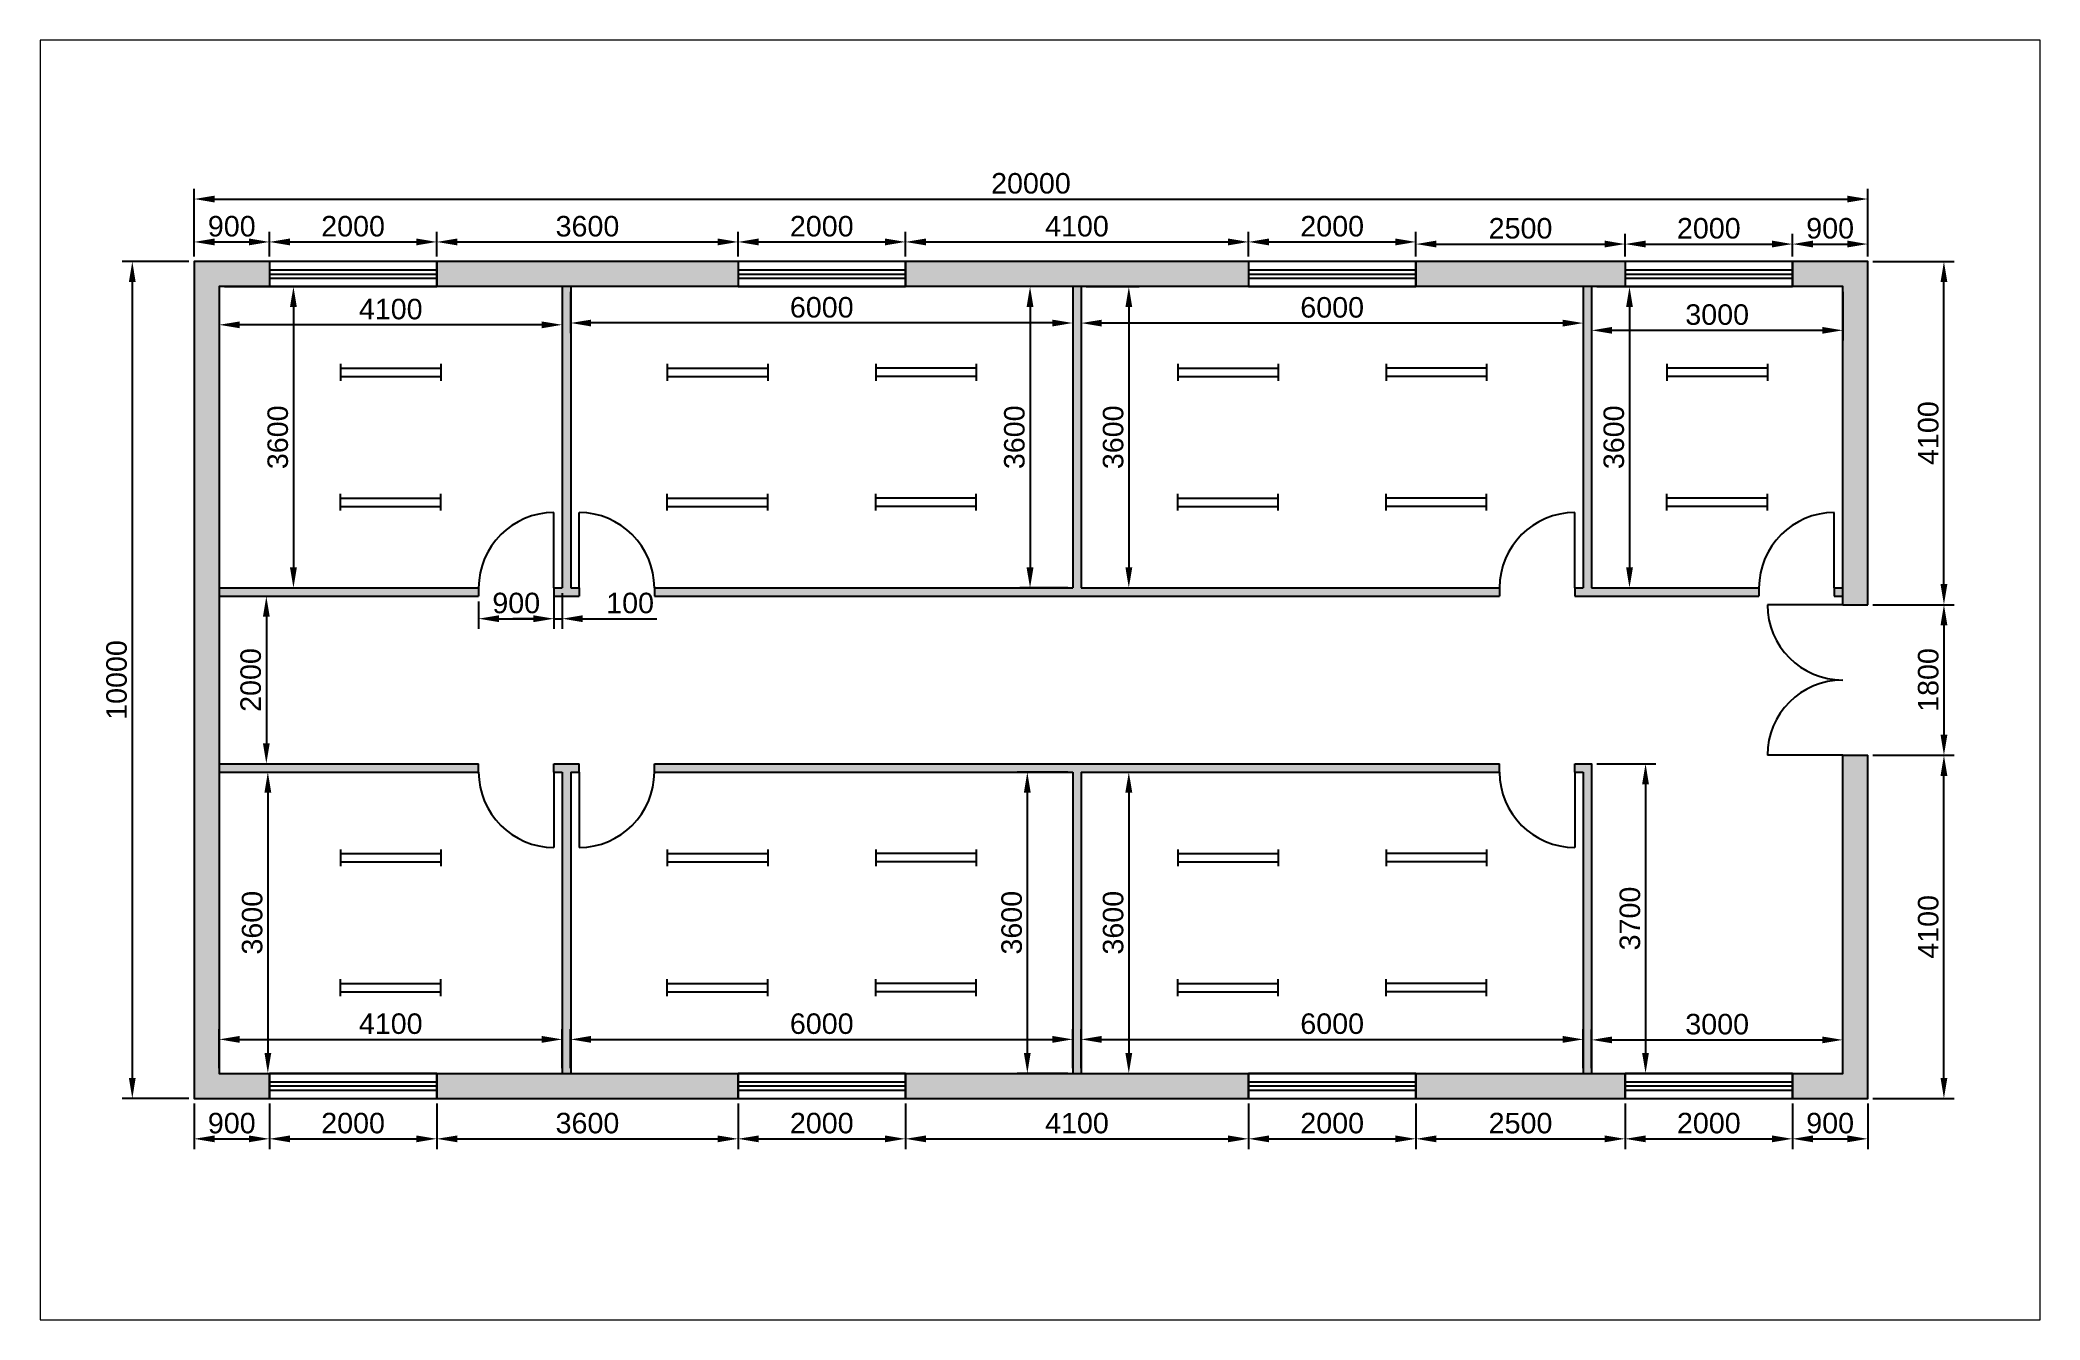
# Paper-space layout 'Layout2' of a CAD drawing. Header units: millimetres. Extents: x 8 to 252, y 20 to 176.
# The model-space entities are those that its viewports show. They can reach past a viewport. Long polylines and large blocks are cut down to what shows.
import ezdxf

# ---------------------------------------------------------------- set-up
doc = ezdxf.new("R2010")
doc.units = ezdxf.units.MM
for name, color, linetype in [('Doors', 150, 'Continuous'), ('ExternalWalls', 7, 'Continuous'), ('Hatch', 252, 'Continuous'), ('InternalWalls', 7, 'Continuous'), ('Lighting', 30, 'Continuous'), ('Titleblock', 7, 'Continuous'), ('Windows', 92, 'Continuous')]:
    doc.layers.add(name, color=color, linetype=linetype)
doc.styles.get("Standard").update_dxf_attribs({"font": 'arial.ttf'})
doc.dimstyles.new('ISO-25', dxfattribs={"dimtxt": 2.5, "dimasz": 2.5, "dimexe": 1.25, "dimexo": 0.625, "dimtad": 1, "dimtxsty": 'Standard', "dimcen": 2.5, "dimadec": 0, "dimazin": 0, "dimtfac": 1, "dimtmove": 0, "dimatfit": 3, "dimfxl": 1, "dimarcsym": 0})

psp = doc.layouts.new('Layout2')

msp = doc.modelspace()

# ---------------------------------------------------------------- blocks, each defined once
blk = doc.blocks.new('*D8')
at = {"layer": 'Defpoints', "color": 0, "transparency": 16777216}
for p in [(230.51, 156.12), (26.49, 148.5), (230.51, 148.5)]:
    blk.add_point(p, dxfattribs=at)
at = {"layer": 'Titleblock', "color": 0, "lineweight": -2, "transparency": 16777216}
for p, q in [((26.49, 149.13), (26.49, 157.37)), ((28.99, 156.12), (228.01, 156.12)), ((230.51, 149.13), (230.51, 157.37))]:
    blk.add_line(p, q, dxfattribs=at)
at = {"layer": 'Titleblock', "color": 0, "transparency": 16777216}
for points in [[(28.99, 156.53), (28.99, 155.7), (26.49, 156.12)], [(228.01, 156.53), (228.01, 155.7), (230.51, 156.12)]]:
    blk.add_solid(points, dxfattribs=at)
at = {"layer": 'Titleblock', "color": 0, "transparency": 16777216, "insert": (128.5, 158.02), "char_height": 2.5, "attachment_point": 5}
blk.add_mtext('20000', dxfattribs=at)
blk = doc.blocks.new('*D9')
at = {"layer": 'Defpoints', "color": 0, "transparency": 16777216}
for p in [(35.67, 150.89), (26.49, 148.5), (35.67, 148.5)]:
    blk.add_point(p, dxfattribs=at)
at = {"layer": 'Titleblock', "color": 0, "lineweight": -2, "transparency": 16777216}
for p, q in [((26.49, 149.13), (26.49, 152.14)), ((35.67, 149.13), (35.67, 152.14)), ((28.99, 150.89), (33.17, 150.89))]:
    blk.add_line(p, q, dxfattribs=at)
at = {"layer": 'Titleblock', "color": 0, "transparency": 16777216}
for points in [[(28.99, 151.31), (28.99, 150.47), (26.49, 150.89)], [(33.17, 151.31), (33.17, 150.47), (35.67, 150.89)]]:
    blk.add_solid(points, dxfattribs=at)
at = {"layer": 'Titleblock', "color": 0, "transparency": 16777216, "insert": (31.08, 152.79), "char_height": 2.5, "attachment_point": 5}
blk.add_mtext('900', dxfattribs=at)
blk = doc.blocks.new('*D10')
at = {"layer": 'Defpoints', "color": 0, "transparency": 16777216}
for p in [(56.07, 150.89), (35.67, 148.5), (56.07, 148.5)]:
    blk.add_point(p, dxfattribs=at)
at = {"layer": 'Titleblock', "color": 0, "lineweight": -2, "transparency": 16777216}
for p, q in [((35.67, 149.13), (35.67, 152.14)), ((56.07, 149.13), (56.07, 152.14)), ((38.17, 150.89), (53.57, 150.89))]:
    blk.add_line(p, q, dxfattribs=at)
at = {"layer": 'Titleblock', "color": 0, "transparency": 16777216}
for points in [[(38.17, 151.31), (38.17, 150.47), (35.67, 150.89)], [(53.57, 151.31), (53.57, 150.47), (56.07, 150.89)]]:
    blk.add_solid(points, dxfattribs=at)
at = {"layer": 'Titleblock', "color": 0, "transparency": 16777216, "insert": (45.87, 152.79), "char_height": 2.5, "attachment_point": 5}
blk.add_mtext('2000', dxfattribs=at)
blk = doc.blocks.new('*D11')
at = {"layer": 'Defpoints', "color": 0, "transparency": 16777216}
for p in [(92.8, 150.89), (56.07, 148.5), (92.8, 148.5)]:
    blk.add_point(p, dxfattribs=at)
at = {"layer": 'Titleblock', "color": 0, "lineweight": -2, "transparency": 16777216}
for p, q in [((56.07, 149.13), (56.07, 152.14)), ((92.8, 149.13), (92.8, 152.14)), ((58.57, 150.89), (90.3, 150.89))]:
    blk.add_line(p, q, dxfattribs=at)
at = {"layer": 'Titleblock', "color": 0, "transparency": 16777216}
for points in [[(58.57, 151.31), (58.57, 150.47), (56.07, 150.89)], [(90.3, 151.31), (90.3, 150.47), (92.8, 150.89)]]:
    blk.add_solid(points, dxfattribs=at)
at = {"layer": 'Titleblock', "color": 0, "transparency": 16777216, "insert": (74.44, 152.79), "char_height": 2.5, "attachment_point": 5}
blk.add_mtext('3600', dxfattribs=at)
blk = doc.blocks.new('*D12')
at = {"layer": 'Defpoints', "color": 0, "transparency": 16777216}
for p in [(113.2, 150.89), (92.8, 148.5), (113.2, 148.5)]:
    blk.add_point(p, dxfattribs=at)
at = {"layer": 'Titleblock', "color": 0, "lineweight": -2, "transparency": 16777216}
for p, q in [((92.8, 149.13), (92.8, 152.14)), ((113.2, 149.13), (113.2, 152.14)), ((95.3, 150.89), (110.7, 150.89))]:
    blk.add_line(p, q, dxfattribs=at)
at = {"layer": 'Titleblock', "color": 0, "transparency": 16777216}
for points in [[(95.3, 151.31), (95.3, 150.47), (92.8, 150.89)], [(110.7, 151.31), (110.7, 150.47), (113.2, 150.89)]]:
    blk.add_solid(points, dxfattribs=at)
at = {"layer": 'Titleblock', "color": 0, "transparency": 16777216, "insert": (103, 152.79), "char_height": 2.5, "attachment_point": 5}
blk.add_mtext('2000', dxfattribs=at)
blk = doc.blocks.new('*D13')
at = {"layer": 'Defpoints', "color": 0, "transparency": 16777216}
for p in [(155.02, 150.89), (113.2, 148.5), (155.02, 148.5)]:
    blk.add_point(p, dxfattribs=at)
at = {"layer": 'Titleblock', "color": 0, "lineweight": -2, "transparency": 16777216}
for p, q in [((113.2, 149.13), (113.2, 152.14)), ((155.02, 149.13), (155.02, 152.14)), ((115.7, 150.89), (152.52, 150.89))]:
    blk.add_line(p, q, dxfattribs=at)
at = {"layer": 'Titleblock', "color": 0, "transparency": 16777216}
for points in [[(115.7, 151.31), (115.7, 150.47), (113.2, 150.89)], [(152.52, 151.31), (152.52, 150.47), (155.02, 150.89)]]:
    blk.add_solid(points, dxfattribs=at)
at = {"layer": 'Titleblock', "color": 0, "transparency": 16777216, "insert": (134.11, 152.79), "char_height": 2.5, "attachment_point": 5}
blk.add_mtext('4100', dxfattribs=at)
blk = doc.blocks.new('*D14')
at = {"layer": 'Defpoints', "color": 0, "transparency": 16777216}
for p in [(175.42, 150.89), (155.02, 148.5), (175.42, 148.5)]:
    blk.add_point(p, dxfattribs=at)
at = {"layer": 'Titleblock', "color": 0, "lineweight": -2, "transparency": 16777216}
for p, q in [((155.02, 149.13), (155.02, 152.14)), ((175.42, 149.13), (175.42, 152.14)), ((157.52, 150.89), (172.92, 150.89))]:
    blk.add_line(p, q, dxfattribs=at)
at = {"layer": 'Titleblock', "color": 0, "transparency": 16777216}
for points in [[(157.52, 151.31), (157.52, 150.47), (155.02, 150.89)], [(172.92, 151.31), (172.92, 150.47), (175.42, 150.89)]]:
    blk.add_solid(points, dxfattribs=at)
at = {"layer": 'Titleblock', "color": 0, "transparency": 16777216, "insert": (165.22, 152.79), "char_height": 2.5, "attachment_point": 5}
blk.add_mtext('2000', dxfattribs=at)
blk = doc.blocks.new('*D15')
at = {"layer": 'Defpoints', "color": 0, "transparency": 16777216}
for p in [(200.93, 150.63), (175.42, 148.5), (200.93, 148.5)]:
    blk.add_point(p, dxfattribs=at)
at = {"layer": 'Titleblock', "color": 0, "lineweight": -2, "transparency": 16777216}
for p, q in [((175.42, 149.13), (175.42, 151.88)), ((200.93, 149.13), (200.93, 151.88)), ((177.92, 150.63), (198.43, 150.63))]:
    blk.add_line(p, q, dxfattribs=at)
at = {"layer": 'Titleblock', "color": 0, "transparency": 16777216}
for points in [[(177.92, 151.05), (177.92, 150.22), (175.42, 150.63)], [(198.43, 151.05), (198.43, 150.22), (200.93, 150.63)]]:
    blk.add_solid(points, dxfattribs=at)
at = {"layer": 'Titleblock', "color": 0, "transparency": 16777216, "insert": (188.18, 152.54), "char_height": 2.5, "attachment_point": 5}
blk.add_mtext('2500', dxfattribs=at)
blk = doc.blocks.new('*D16')
at = {"layer": 'Defpoints', "color": 0, "transparency": 16777216}
for p in [(221.33, 150.63), (200.93, 148.5), (221.33, 148.5)]:
    blk.add_point(p, dxfattribs=at)
at = {"layer": 'Titleblock', "color": 0, "lineweight": -2, "transparency": 16777216}
for p, q in [((200.93, 149.13), (200.93, 151.88)), ((221.33, 149.13), (221.33, 151.88)), ((203.43, 150.63), (218.83, 150.63))]:
    blk.add_line(p, q, dxfattribs=at)
at = {"layer": 'Titleblock', "color": 0, "transparency": 16777216}
for points in [[(203.43, 151.05), (203.43, 150.22), (200.93, 150.63)], [(218.83, 151.05), (218.83, 150.22), (221.33, 150.63)]]:
    blk.add_solid(points, dxfattribs=at)
at = {"layer": 'Titleblock', "color": 0, "transparency": 16777216, "insert": (211.13, 152.54), "char_height": 2.5, "attachment_point": 5}
blk.add_mtext('2000', dxfattribs=at)
blk = doc.blocks.new('*D17')
at = {"layer": 'Defpoints', "color": 0, "transparency": 16777216}
for p in [(230.51, 150.63), (221.33, 148.5), (230.51, 148.5)]:
    blk.add_point(p, dxfattribs=at)
at = {"layer": 'Titleblock', "color": 0, "lineweight": -2, "transparency": 16777216}
for p, q in [((221.33, 149.13), (221.33, 151.88)), ((230.51, 149.13), (230.51, 151.88)), ((223.83, 150.63), (228.01, 150.63))]:
    blk.add_line(p, q, dxfattribs=at)
at = {"layer": 'Titleblock', "color": 0, "transparency": 16777216}
for points in [[(223.83, 151.05), (223.83, 150.22), (221.33, 150.63)], [(228.01, 151.05), (228.01, 150.22), (230.51, 150.63)]]:
    blk.add_solid(points, dxfattribs=at)
at = {"layer": 'Titleblock', "color": 0, "transparency": 16777216, "insert": (225.92, 152.54), "char_height": 2.5, "attachment_point": 5}
blk.add_mtext('900', dxfattribs=at)
blk = doc.blocks.new('*D18')
at = {"layer": 'Defpoints', "color": 0, "transparency": 16777216}
for p in [(196.85, 145.44), (227.45, 145.44), (227.45, 140.12)]:
    blk.add_point(p, dxfattribs=at)
at = {"layer": 'Titleblock', "color": 0, "lineweight": -2, "transparency": 16777216}
for p, q in [((196.85, 144.82), (196.85, 138.87)), ((227.45, 144.82), (227.45, 138.87)), ((199.35, 140.12), (224.95, 140.12))]:
    blk.add_line(p, q, dxfattribs=at)
at = {"layer": 'Titleblock', "color": 0, "transparency": 16777216}
for points in [[(199.35, 140.53), (199.35, 139.7), (196.85, 140.12)], [(224.95, 140.53), (224.95, 139.7), (227.45, 140.12)]]:
    blk.add_solid(points, dxfattribs=at)
at = {"layer": 'Titleblock', "color": 0, "transparency": 16777216, "insert": (212.15, 142.02), "char_height": 2.5, "attachment_point": 5}
blk.add_mtext('3000', dxfattribs=at)
blk = doc.blocks.new('*D19')
at = {"layer": 'Defpoints', "color": 0, "transparency": 16777216}
for p in [(134.62, 145.44), (195.83, 145.44), (134.62, 141)]:
    blk.add_point(p, dxfattribs=at)
at = {"layer": 'Titleblock', "color": 0, "lineweight": -2, "transparency": 16777216}
for p, q in [((134.62, 144.82), (134.62, 139.75)), ((195.83, 144.82), (195.83, 139.75)), ((193.33, 141), (137.12, 141))]:
    blk.add_line(p, q, dxfattribs=at)
at = {"layer": 'Titleblock', "color": 0, "transparency": 16777216}
for points in [[(137.12, 141.41), (137.12, 140.58), (134.62, 141)], [(193.33, 141.41), (193.33, 140.58), (195.83, 141)]]:
    blk.add_solid(points, dxfattribs=at)
at = {"layer": 'Titleblock', "color": 0, "transparency": 16777216, "insert": (165.22, 142.9), "char_height": 2.5, "attachment_point": 5}
blk.add_mtext('6000', dxfattribs=at)
blk = doc.blocks.new('*D20')
at = {"layer": 'Defpoints', "color": 0, "transparency": 16777216}
for p in [(72.39, 145.44), (133.6, 145.44), (72.39, 141.01)]:
    blk.add_point(p, dxfattribs=at)
at = {"layer": 'Titleblock', "color": 0, "lineweight": -2, "transparency": 16777216}
for p, q in [((72.39, 144.82), (72.39, 139.76)), ((133.6, 144.82), (133.6, 139.76)), ((131.1, 141.01), (74.89, 141.01))]:
    blk.add_line(p, q, dxfattribs=at)
at = {"layer": 'Titleblock', "color": 0, "transparency": 16777216}
for points in [[(74.89, 141.42), (74.89, 140.59), (72.39, 141.01)], [(131.1, 141.42), (131.1, 140.59), (133.6, 141.01)]]:
    blk.add_solid(points, dxfattribs=at)
at = {"layer": 'Titleblock', "color": 0, "transparency": 16777216, "insert": (103, 142.91), "char_height": 2.5, "attachment_point": 5}
blk.add_mtext('6000', dxfattribs=at)
blk = doc.blocks.new('*D21')
at = {"layer": 'Defpoints', "color": 0, "transparency": 16777216}
for p in [(29.55, 145.44), (71.37, 145.44), (29.55, 140.79)]:
    blk.add_point(p, dxfattribs=at)
at = {"layer": 'Titleblock', "color": 0, "lineweight": -2, "transparency": 16777216}
for p, q in [((29.55, 144.82), (29.55, 139.54)), ((71.37, 144.82), (71.37, 139.54)), ((68.87, 140.79), (32.05, 140.79))]:
    blk.add_line(p, q, dxfattribs=at)
at = {"layer": 'Titleblock', "color": 0, "transparency": 16777216}
for points in [[(32.05, 141.2), (32.05, 140.37), (29.55, 140.79)], [(68.87, 141.2), (68.87, 140.37), (71.37, 140.79)]]:
    blk.add_solid(points, dxfattribs=at)
at = {"layer": 'Titleblock', "color": 0, "transparency": 16777216, "insert": (50.46, 142.69), "char_height": 2.5, "attachment_point": 5}
blk.add_mtext('4100', dxfattribs=at)
blk = doc.blocks.new('*D22')
at = {"layer": 'Defpoints', "color": 0, "transparency": 16777216}
for p in [(29.55, 145.44), (29.55, 108.72), (38.6, 108.72)]:
    blk.add_point(p, dxfattribs=at)
at = {"layer": 'Titleblock', "color": 0, "lineweight": -2, "transparency": 16777216}
for p, q in [((30.18, 145.44), (39.85, 145.44)), ((38.6, 142.94), (38.6, 111.22)), ((30.18, 108.72), (39.85, 108.72))]:
    blk.add_line(p, q, dxfattribs=at)
at = {"layer": 'Titleblock', "color": 0, "transparency": 16777216}
for points in [[(38.18, 142.94), (39.02, 142.94), (38.6, 145.44)], [(38.18, 111.22), (39.02, 111.22), (38.6, 108.72)]]:
    blk.add_solid(points, dxfattribs=at)
at = {"layer": 'Titleblock', "color": 0, "transparency": 16777216, "insert": (36.7, 127.08), "char_height": 2.5, "attachment_point": 5, "rotation": 90}
blk.add_mtext('3600', dxfattribs=at)
blk = doc.blocks.new('*D23')
at = {"layer": 'Defpoints', "color": 0, "transparency": 16777216}
for p in [(133.6, 145.44), (128.39, 108.72), (133.6, 108.72)]:
    blk.add_point(p, dxfattribs=at)
at = {"layer": 'Titleblock', "color": 0, "lineweight": -2, "transparency": 16777216}
for p, q in [((132.98, 145.44), (127.14, 145.44)), ((128.39, 142.94), (128.39, 111.22)), ((132.98, 108.72), (127.14, 108.72))]:
    blk.add_line(p, q, dxfattribs=at)
at = {"layer": 'Titleblock', "color": 0, "transparency": 16777216}
for points in [[(127.97, 142.94), (128.81, 142.94), (128.39, 145.44)], [(127.97, 111.22), (128.81, 111.22), (128.39, 108.72)]]:
    blk.add_solid(points, dxfattribs=at)
at = {"layer": 'Titleblock', "color": 0, "transparency": 16777216, "insert": (126.49, 127.08), "char_height": 2.5, "attachment_point": 5, "rotation": 90}
blk.add_mtext('3600', dxfattribs=at)
blk = doc.blocks.new('*D24')
at = {"layer": 'Defpoints', "color": 0, "transparency": 16777216}
for p in [(134.62, 145.44), (134.62, 108.72), (140.43, 108.72)]:
    blk.add_point(p, dxfattribs=at)
at = {"layer": 'Titleblock', "color": 0, "lineweight": -2, "transparency": 16777216}
for p, q in [((135.25, 145.44), (141.68, 145.44)), ((140.43, 142.94), (140.43, 111.22)), ((135.25, 108.72), (141.68, 108.72))]:
    blk.add_line(p, q, dxfattribs=at)
at = {"layer": 'Titleblock', "color": 0, "transparency": 16777216}
for points in [[(140.02, 142.94), (140.85, 142.94), (140.43, 145.44)], [(140.02, 111.22), (140.85, 111.22), (140.43, 108.72)]]:
    blk.add_solid(points, dxfattribs=at)
at = {"layer": 'Titleblock', "color": 0, "transparency": 16777216, "insert": (138.53, 127.08), "char_height": 2.5, "attachment_point": 5, "rotation": 90}
blk.add_mtext('3600', dxfattribs=at)
blk = doc.blocks.new('*D25')
at = {"layer": 'Defpoints', "color": 0, "transparency": 16777216}
for p in [(196.85, 145.44), (196.85, 108.72), (201.46, 108.72)]:
    blk.add_point(p, dxfattribs=at)
at = {"layer": 'Titleblock', "color": 0, "lineweight": -2, "transparency": 16777216}
for p, q in [((197.47, 145.44), (202.71, 145.44)), ((201.46, 142.94), (201.46, 111.22)), ((197.47, 108.72), (202.71, 108.72))]:
    blk.add_line(p, q, dxfattribs=at)
at = {"layer": 'Titleblock', "color": 0, "transparency": 16777216}
for points in [[(201.05, 142.94), (201.88, 142.94), (201.46, 145.44)], [(201.05, 111.22), (201.88, 111.22), (201.46, 108.72)]]:
    blk.add_solid(points, dxfattribs=at)
at = {"layer": 'Titleblock', "color": 0, "transparency": 16777216, "insert": (199.56, 127.08), "char_height": 2.5, "attachment_point": 5, "rotation": 90}
blk.add_mtext('3600', dxfattribs=at)
blk = doc.blocks.new('*D26')
at = {"layer": 'Defpoints', "color": 0, "transparency": 16777216}
for p in [(29.55, 107.7), (29.55, 87.3), (35.3, 87.3)]:
    blk.add_point(p, dxfattribs=at)
at = {"layer": 'Titleblock', "color": 0, "lineweight": -2, "transparency": 16777216}
for p, q in [((30.18, 107.7), (36.55, 107.7)), ((35.3, 105.2), (35.3, 89.8)), ((30.18, 87.3), (36.55, 87.3))]:
    blk.add_line(p, q, dxfattribs=at)
at = {"layer": 'Titleblock', "color": 0, "transparency": 16777216}
for points in [[(34.88, 105.2), (35.71, 105.2), (35.3, 107.7)], [(34.88, 89.8), (35.71, 89.8), (35.3, 87.3)]]:
    blk.add_solid(points, dxfattribs=at)
at = {"layer": 'Titleblock', "color": 0, "transparency": 16777216, "insert": (33.4, 97.5), "char_height": 2.5, "attachment_point": 5, "rotation": 90}
blk.add_mtext('2000', dxfattribs=at)
blk = doc.blocks.new('*D27')
at = {"layer": 'Defpoints', "color": 0, "transparency": 16777216}
for p in [(61.17, 107.7), (70.35, 107.7), (70.35, 104.97)]:
    blk.add_point(p, dxfattribs=at)
at = {"layer": 'Titleblock', "color": 0, "lineweight": -2, "transparency": 16777216}
for p, q in [((61.17, 107.08), (61.17, 103.72)), ((63.67, 104.97), (67.85, 104.97)), ((70.35, 107.08), (70.35, 103.72))]:
    blk.add_line(p, q, dxfattribs=at)
at = {"layer": 'Titleblock', "color": 0, "transparency": 16777216}
for points in [[(63.67, 105.39), (63.67, 104.55), (61.17, 104.97)], [(67.85, 105.39), (67.85, 104.55), (70.35, 104.97)]]:
    blk.add_solid(points, dxfattribs=at)
at = {"layer": 'Titleblock', "color": 0, "transparency": 16777216, "insert": (65.76, 106.87), "char_height": 2.5, "attachment_point": 5}
blk.add_mtext('900', dxfattribs=at)
blk = doc.blocks.new('*D28')
at = {"layer": 'Defpoints', "color": 0, "transparency": 16777216}
for p in [(70.35, 108.72), (71.37, 108.72), (71.37, 104.97)]:
    blk.add_point(p, dxfattribs=at)
at = {"layer": 'Titleblock', "color": 0, "lineweight": -2, "transparency": 16777216}
for p, q in [((70.35, 108.1), (70.35, 103.72)), ((71.37, 108.1), (71.37, 103.72)), ((67.85, 104.97), (65.35, 104.97)), ((70.35, 104.97), (71.37, 104.97)), ((73.87, 104.97), (82.9, 104.97))]:
    blk.add_line(p, q, dxfattribs=at)
at = {"layer": 'Titleblock', "color": 0, "transparency": 16777216}
for points in [[(67.85, 105.39), (67.85, 104.55), (70.35, 104.97)], [(73.87, 105.39), (73.87, 104.55), (71.37, 104.97)]]:
    blk.add_solid(points, dxfattribs=at)
at = {"layer": 'Titleblock', "color": 0, "transparency": 16777216, "insert": (79.64, 106.87), "char_height": 2.5, "attachment_point": 5}
blk.add_mtext('100', dxfattribs=at)
blk = doc.blocks.new('*D29')
at = {"layer": 'Defpoints', "color": 0, "transparency": 16777216}
for p in [(29.55, 86.28), (29.55, 49.56), (35.48, 49.56)]:
    blk.add_point(p, dxfattribs=at)
at = {"layer": 'Titleblock', "color": 0, "lineweight": -2, "transparency": 16777216}
for p, q in [((30.18, 86.28), (36.73, 86.28)), ((35.48, 83.78), (35.48, 52.06)), ((30.18, 49.56), (36.73, 49.56))]:
    blk.add_line(p, q, dxfattribs=at)
at = {"layer": 'Titleblock', "color": 0, "transparency": 16777216}
for points in [[(35.07, 83.78), (35.9, 83.78), (35.48, 86.28)], [(35.07, 52.06), (35.9, 52.06), (35.48, 49.56)]]:
    blk.add_solid(points, dxfattribs=at)
at = {"layer": 'Titleblock', "color": 0, "transparency": 16777216, "insert": (33.58, 67.92), "char_height": 2.5, "attachment_point": 5, "rotation": 90}
blk.add_mtext('3600', dxfattribs=at)
blk = doc.blocks.new('*D30')
at = {"layer": 'Defpoints', "color": 0, "transparency": 16777216}
for p in [(71.37, 53.7), (29.55, 49.56), (71.37, 49.56)]:
    blk.add_point(p, dxfattribs=at)
at = {"layer": 'Titleblock', "color": 0, "lineweight": -2, "transparency": 16777216}
for p, q in [((29.55, 50.18), (29.55, 54.95)), ((32.05, 53.7), (68.87, 53.7)), ((71.37, 50.18), (71.37, 54.95))]:
    blk.add_line(p, q, dxfattribs=at)
at = {"layer": 'Titleblock', "color": 0, "transparency": 16777216}
for points in [[(32.05, 54.12), (32.05, 53.28), (29.55, 53.7)], [(68.87, 54.12), (68.87, 53.28), (71.37, 53.7)]]:
    blk.add_solid(points, dxfattribs=at)
at = {"layer": 'Titleblock', "color": 0, "transparency": 16777216, "insert": (50.46, 55.6), "char_height": 2.5, "attachment_point": 5}
blk.add_mtext('4100', dxfattribs=at)
blk = doc.blocks.new('*D31')
at = {"layer": 'Defpoints', "color": 0, "transparency": 16777216}
for p in [(133.6, 53.7), (72.39, 49.56), (133.6, 49.56)]:
    blk.add_point(p, dxfattribs=at)
at = {"layer": 'Titleblock', "color": 0, "lineweight": -2, "transparency": 16777216}
for p, q in [((72.39, 50.18), (72.39, 54.95)), ((74.89, 53.7), (131.1, 53.7)), ((133.6, 50.18), (133.6, 54.95))]:
    blk.add_line(p, q, dxfattribs=at)
at = {"layer": 'Titleblock', "color": 0, "transparency": 16777216}
for points in [[(74.89, 54.12), (74.89, 53.28), (72.39, 53.7)], [(131.1, 54.12), (131.1, 53.28), (133.6, 53.7)]]:
    blk.add_solid(points, dxfattribs=at)
at = {"layer": 'Titleblock', "color": 0, "transparency": 16777216, "insert": (103, 55.6), "char_height": 2.5, "attachment_point": 5}
blk.add_mtext('6000', dxfattribs=at)
blk = doc.blocks.new('*D32')
at = {"layer": 'Defpoints', "color": 0, "transparency": 16777216}
for p in [(195.83, 53.7), (134.62, 49.56), (195.83, 49.56)]:
    blk.add_point(p, dxfattribs=at)
at = {"layer": 'Titleblock', "color": 0, "lineweight": -2, "transparency": 16777216}
for p, q in [((134.62, 50.18), (134.62, 54.95)), ((137.12, 53.7), (193.33, 53.7)), ((195.83, 50.18), (195.83, 54.95))]:
    blk.add_line(p, q, dxfattribs=at)
at = {"layer": 'Titleblock', "color": 0, "transparency": 16777216}
for points in [[(137.12, 54.12), (137.12, 53.28), (134.62, 53.7)], [(193.33, 54.12), (193.33, 53.28), (195.83, 53.7)]]:
    blk.add_solid(points, dxfattribs=at)
at = {"layer": 'Titleblock', "color": 0, "transparency": 16777216, "insert": (165.22, 55.6), "char_height": 2.5, "attachment_point": 5}
blk.add_mtext('6000', dxfattribs=at)
blk = doc.blocks.new('*D33')
at = {"layer": 'Defpoints', "color": 0, "transparency": 16777216}
for p in [(26.49, 46.5), (35.67, 46.5), (35.67, 41.58)]:
    blk.add_point(p, dxfattribs=at)
at = {"layer": 'Titleblock', "color": 0, "lineweight": -2, "transparency": 16777216}
for p, q in [((26.49, 45.87), (26.49, 40.33)), ((35.67, 45.87), (35.67, 40.33)), ((28.99, 41.58), (33.17, 41.58))]:
    blk.add_line(p, q, dxfattribs=at)
at = {"layer": 'Titleblock', "color": 0, "transparency": 16777216}
for points in [[(28.99, 41.99), (28.99, 41.16), (26.49, 41.58)], [(33.17, 41.99), (33.17, 41.16), (35.67, 41.58)]]:
    blk.add_solid(points, dxfattribs=at)
at = {"layer": 'Titleblock', "color": 0, "transparency": 16777216, "insert": (31.08, 43.48), "char_height": 2.5, "attachment_point": 5}
blk.add_mtext('900', dxfattribs=at)
blk = doc.blocks.new('*D34')
at = {"layer": 'Defpoints', "color": 0, "transparency": 16777216}
for p in [(35.67, 46.5), (56.07, 46.5), (56.07, 41.58)]:
    blk.add_point(p, dxfattribs=at)
at = {"layer": 'Titleblock', "color": 0, "lineweight": -2, "transparency": 16777216}
for p, q in [((35.67, 45.87), (35.67, 40.33)), ((56.07, 45.87), (56.07, 40.33)), ((38.17, 41.58), (53.57, 41.58))]:
    blk.add_line(p, q, dxfattribs=at)
at = {"layer": 'Titleblock', "color": 0, "transparency": 16777216}
for points in [[(38.17, 41.99), (38.17, 41.16), (35.67, 41.58)], [(53.57, 41.99), (53.57, 41.16), (56.07, 41.58)]]:
    blk.add_solid(points, dxfattribs=at)
at = {"layer": 'Titleblock', "color": 0, "transparency": 16777216, "insert": (45.87, 43.48), "char_height": 2.5, "attachment_point": 5}
blk.add_mtext('2000', dxfattribs=at)
blk = doc.blocks.new('*D35')
at = {"layer": 'Defpoints', "color": 0, "transparency": 16777216}
for p in [(56.07, 46.5), (92.8, 46.5), (92.8, 41.58)]:
    blk.add_point(p, dxfattribs=at)
at = {"layer": 'Titleblock', "color": 0, "lineweight": -2, "transparency": 16777216}
for p, q in [((56.07, 45.87), (56.07, 40.33)), ((92.8, 45.87), (92.8, 40.33)), ((58.57, 41.58), (90.3, 41.58))]:
    blk.add_line(p, q, dxfattribs=at)
at = {"layer": 'Titleblock', "color": 0, "transparency": 16777216}
for points in [[(58.57, 41.99), (58.57, 41.16), (56.07, 41.58)], [(90.3, 41.99), (90.3, 41.16), (92.8, 41.58)]]:
    blk.add_solid(points, dxfattribs=at)
at = {"layer": 'Titleblock', "color": 0, "transparency": 16777216, "insert": (74.44, 43.48), "char_height": 2.5, "attachment_point": 5}
blk.add_mtext('3600', dxfattribs=at)
blk = doc.blocks.new('*D36')
at = {"layer": 'Defpoints', "color": 0, "transparency": 16777216}
for p in [(92.8, 46.5), (113.2, 46.5), (113.2, 41.58)]:
    blk.add_point(p, dxfattribs=at)
at = {"layer": 'Titleblock', "color": 0, "lineweight": -2, "transparency": 16777216}
for p, q in [((92.8, 45.87), (92.8, 40.33)), ((113.2, 45.87), (113.2, 40.33)), ((95.3, 41.58), (110.7, 41.58))]:
    blk.add_line(p, q, dxfattribs=at)
at = {"layer": 'Titleblock', "color": 0, "transparency": 16777216}
for points in [[(95.3, 41.99), (95.3, 41.16), (92.8, 41.58)], [(110.7, 41.99), (110.7, 41.16), (113.2, 41.58)]]:
    blk.add_solid(points, dxfattribs=at)
at = {"layer": 'Titleblock', "color": 0, "transparency": 16777216, "insert": (103, 43.48), "char_height": 2.5, "attachment_point": 5}
blk.add_mtext('2000', dxfattribs=at)
blk = doc.blocks.new('*D37')
at = {"layer": 'Defpoints', "color": 0, "transparency": 16777216}
for p in [(113.2, 46.5), (155.02, 46.5), (155.02, 41.58)]:
    blk.add_point(p, dxfattribs=at)
at = {"layer": 'Titleblock', "color": 0, "lineweight": -2, "transparency": 16777216}
for p, q in [((113.2, 45.87), (113.2, 40.33)), ((155.02, 45.87), (155.02, 40.33)), ((115.7, 41.58), (152.52, 41.58))]:
    blk.add_line(p, q, dxfattribs=at)
at = {"layer": 'Titleblock', "color": 0, "transparency": 16777216}
for points in [[(115.7, 41.99), (115.7, 41.16), (113.2, 41.58)], [(152.52, 41.99), (152.52, 41.16), (155.02, 41.58)]]:
    blk.add_solid(points, dxfattribs=at)
at = {"layer": 'Titleblock', "color": 0, "transparency": 16777216, "insert": (134.11, 43.48), "char_height": 2.5, "attachment_point": 5}
blk.add_mtext('4100', dxfattribs=at)
blk = doc.blocks.new('*D38')
at = {"layer": 'Defpoints', "color": 0, "transparency": 16777216}
for p in [(155.02, 46.5), (175.42, 46.5), (175.42, 41.58)]:
    blk.add_point(p, dxfattribs=at)
at = {"layer": 'Titleblock', "color": 0, "lineweight": -2, "transparency": 16777216}
for p, q in [((155.02, 45.87), (155.02, 40.33)), ((175.42, 45.87), (175.42, 40.33)), ((157.52, 41.58), (172.92, 41.58))]:
    blk.add_line(p, q, dxfattribs=at)
at = {"layer": 'Titleblock', "color": 0, "transparency": 16777216}
for points in [[(157.52, 41.99), (157.52, 41.16), (155.02, 41.58)], [(172.92, 41.99), (172.92, 41.16), (175.42, 41.58)]]:
    blk.add_solid(points, dxfattribs=at)
at = {"layer": 'Titleblock', "color": 0, "transparency": 16777216, "insert": (165.22, 43.48), "char_height": 2.5, "attachment_point": 5}
blk.add_mtext('2000', dxfattribs=at)
blk = doc.blocks.new('*D39')
at = {"layer": 'Defpoints', "color": 0, "transparency": 16777216}
for p in [(175.42, 46.5), (200.93, 46.5), (200.93, 41.58)]:
    blk.add_point(p, dxfattribs=at)
at = {"layer": 'Titleblock', "color": 0, "lineweight": -2, "transparency": 16777216}
for p, q in [((175.42, 45.87), (175.42, 40.33)), ((200.93, 45.87), (200.93, 40.33)), ((177.92, 41.58), (198.43, 41.58))]:
    blk.add_line(p, q, dxfattribs=at)
at = {"layer": 'Titleblock', "color": 0, "transparency": 16777216}
for points in [[(177.92, 41.99), (177.92, 41.16), (175.42, 41.58)], [(198.43, 41.99), (198.43, 41.16), (200.93, 41.58)]]:
    blk.add_solid(points, dxfattribs=at)
at = {"layer": 'Titleblock', "color": 0, "transparency": 16777216, "insert": (188.18, 43.48), "char_height": 2.5, "attachment_point": 5}
blk.add_mtext('2500', dxfattribs=at)
blk = doc.blocks.new('*D40')
at = {"layer": 'Defpoints', "color": 0, "transparency": 16777216}
for p in [(200.93, 46.5), (221.33, 46.5), (221.33, 41.58)]:
    blk.add_point(p, dxfattribs=at)
at = {"layer": 'Titleblock', "color": 0, "lineweight": -2, "transparency": 16777216}
for p, q in [((200.93, 45.87), (200.93, 40.33)), ((221.33, 45.87), (221.33, 40.33)), ((203.43, 41.58), (218.83, 41.58))]:
    blk.add_line(p, q, dxfattribs=at)
at = {"layer": 'Titleblock', "color": 0, "transparency": 16777216}
for points in [[(203.43, 41.99), (203.43, 41.16), (200.93, 41.58)], [(218.83, 41.99), (218.83, 41.16), (221.33, 41.58)]]:
    blk.add_solid(points, dxfattribs=at)
at = {"layer": 'Titleblock', "color": 0, "transparency": 16777216, "insert": (211.13, 43.48), "char_height": 2.5, "attachment_point": 5}
blk.add_mtext('2000', dxfattribs=at)
blk = doc.blocks.new('*D41')
at = {"layer": 'Defpoints', "color": 0, "transparency": 16777216}
for p in [(221.33, 46.5), (230.51, 46.5), (230.51, 41.58)]:
    blk.add_point(p, dxfattribs=at)
at = {"layer": 'Titleblock', "color": 0, "lineweight": -2, "transparency": 16777216}
for p, q in [((221.33, 45.87), (221.33, 40.33)), ((230.51, 45.87), (230.51, 40.33)), ((223.83, 41.58), (228.01, 41.58))]:
    blk.add_line(p, q, dxfattribs=at)
at = {"layer": 'Titleblock', "color": 0, "transparency": 16777216}
for points in [[(223.83, 41.99), (223.83, 41.16), (221.33, 41.58)], [(228.01, 41.99), (228.01, 41.16), (230.51, 41.58)]]:
    blk.add_solid(points, dxfattribs=at)
at = {"layer": 'Titleblock', "color": 0, "transparency": 16777216, "insert": (225.92, 43.48), "char_height": 2.5, "attachment_point": 5}
blk.add_mtext('900', dxfattribs=at)
blk = doc.blocks.new('*D42')
at = {"layer": 'Defpoints', "color": 0, "transparency": 16777216}
for p in [(230.51, 88.32), (239.79, 88.32), (230.51, 46.5)]:
    blk.add_point(p, dxfattribs=at)
at = {"layer": 'Titleblock', "color": 0, "lineweight": -2, "transparency": 16777216}
for p, q in [((231.13, 88.32), (241.04, 88.32)), ((239.79, 49), (239.79, 85.82)), ((231.13, 46.5), (241.04, 46.5))]:
    blk.add_line(p, q, dxfattribs=at)
at = {"layer": 'Titleblock', "color": 0, "transparency": 16777216}
for points in [[(239.38, 85.82), (240.21, 85.82), (239.79, 88.32)], [(239.38, 49), (240.21, 49), (239.79, 46.5)]]:
    blk.add_solid(points, dxfattribs=at)
at = {"layer": 'Titleblock', "color": 0, "transparency": 16777216, "insert": (237.89, 67.41), "char_height": 2.5, "attachment_point": 5, "rotation": 90}
blk.add_mtext('4100', dxfattribs=at)
blk = doc.blocks.new('*D43')
at = {"layer": 'Defpoints', "color": 0, "transparency": 16777216}
for p in [(230.51, 106.68), (230.51, 88.32), (239.79, 88.32)]:
    blk.add_point(p, dxfattribs=at)
at = {"layer": 'Titleblock', "color": 0, "lineweight": -2, "transparency": 16777216}
for p, q in [((231.13, 106.68), (241.04, 106.68)), ((239.79, 104.18), (239.79, 90.82)), ((231.13, 88.32), (241.04, 88.32))]:
    blk.add_line(p, q, dxfattribs=at)
at = {"layer": 'Titleblock', "color": 0, "transparency": 16777216}
for points in [[(239.38, 104.18), (240.21, 104.18), (239.79, 106.68)], [(239.38, 90.82), (240.21, 90.82), (239.79, 88.32)]]:
    blk.add_solid(points, dxfattribs=at)
at = {"layer": 'Titleblock', "color": 0, "transparency": 16777216, "insert": (237.89, 97.5), "char_height": 2.5, "attachment_point": 5, "rotation": 90}
blk.add_mtext('1800', dxfattribs=at)
blk = doc.blocks.new('*D44')
at = {"layer": 'Defpoints', "color": 0, "transparency": 16777216}
for p in [(230.51, 148.5), (239.79, 148.5), (230.51, 106.68)]:
    blk.add_point(p, dxfattribs=at)
at = {"layer": 'Titleblock', "color": 0, "lineweight": -2, "transparency": 16777216}
for p, q in [((231.13, 148.5), (241.04, 148.5)), ((239.79, 109.18), (239.79, 146)), ((231.13, 106.68), (241.04, 106.68))]:
    blk.add_line(p, q, dxfattribs=at)
at = {"layer": 'Titleblock', "color": 0, "transparency": 16777216}
for points in [[(239.38, 146), (240.21, 146), (239.79, 148.5)], [(239.38, 109.18), (240.21, 109.18), (239.79, 106.68)]]:
    blk.add_solid(points, dxfattribs=at)
at = {"layer": 'Titleblock', "color": 0, "transparency": 16777216, "insert": (237.89, 127.59), "char_height": 2.5, "attachment_point": 5, "rotation": 90}
blk.add_mtext('4100', dxfattribs=at)
blk = doc.blocks.new('*D45')
at = {"layer": 'Defpoints', "color": 0, "transparency": 16777216}
for p in [(26.49, 148.5), (18.96, 46.5), (26.49, 46.5)]:
    blk.add_point(p, dxfattribs=at)
at = {"layer": 'Titleblock', "color": 0, "lineweight": -2, "transparency": 16777216}
for p, q in [((25.87, 148.5), (17.71, 148.5)), ((18.96, 146), (18.96, 49)), ((25.87, 46.5), (17.71, 46.5))]:
    blk.add_line(p, q, dxfattribs=at)
at = {"layer": 'Titleblock', "color": 0, "transparency": 16777216}
for points in [[(18.54, 146), (19.37, 146), (18.96, 148.5)], [(18.54, 49), (19.37, 49), (18.96, 46.5)]]:
    blk.add_solid(points, dxfattribs=at)
at = {"layer": 'Titleblock', "color": 0, "transparency": 16777216, "insert": (17.05, 97.5), "char_height": 2.5, "attachment_point": 5, "rotation": 90}
blk.add_mtext('10000', dxfattribs=at)
blk = doc.blocks.new('*D46')
at = {"layer": 'Defpoints', "color": 0, "transparency": 16777216}
for p in [(227.45, 53.64), (196.85, 49.56), (227.45, 49.56)]:
    blk.add_point(p, dxfattribs=at)
at = {"layer": 'Titleblock', "color": 0, "lineweight": -2, "transparency": 16777216}
for p, q in [((196.85, 50.18), (196.85, 54.89)), ((199.35, 53.64), (224.95, 53.64)), ((227.45, 50.18), (227.45, 54.89))]:
    blk.add_line(p, q, dxfattribs=at)
at = {"layer": 'Titleblock', "color": 0, "transparency": 16777216}
for points in [[(199.35, 54.05), (199.35, 53.22), (196.85, 53.64)], [(224.95, 54.05), (224.95, 53.22), (227.45, 53.64)]]:
    blk.add_solid(points, dxfattribs=at)
at = {"layer": 'Titleblock', "color": 0, "transparency": 16777216, "insert": (212.15, 55.54), "char_height": 2.5, "attachment_point": 5}
blk.add_mtext('3000', dxfattribs=at)
blk = doc.blocks.new('*D47')
at = {"layer": 'Defpoints', "color": 0, "transparency": 16777216}
for p in [(133.6, 86.28), (128.06, 49.56), (133.6, 49.56)]:
    blk.add_point(p, dxfattribs=at)
at = {"layer": 'Titleblock', "color": 0, "lineweight": -2, "transparency": 16777216}
for p, q in [((132.98, 86.28), (126.81, 86.28)), ((128.06, 83.78), (128.06, 52.06)), ((132.98, 49.56), (126.81, 49.56))]:
    blk.add_line(p, q, dxfattribs=at)
at = {"layer": 'Titleblock', "color": 0, "transparency": 16777216}
for points in [[(127.64, 83.78), (128.47, 83.78), (128.06, 86.28)], [(127.64, 52.06), (128.47, 52.06), (128.06, 49.56)]]:
    blk.add_solid(points, dxfattribs=at)
at = {"layer": 'Titleblock', "color": 0, "transparency": 16777216, "insert": (126.16, 67.92), "char_height": 2.5, "attachment_point": 5, "rotation": 90}
blk.add_mtext('3600', dxfattribs=at)
blk = doc.blocks.new('*D48')
at = {"layer": 'Defpoints', "color": 0, "transparency": 16777216}
for p in [(134.62, 86.28), (134.62, 49.56), (140.43, 49.56)]:
    blk.add_point(p, dxfattribs=at)
at = {"layer": 'Titleblock', "color": 0, "lineweight": -2, "transparency": 16777216}
for p, q in [((135.25, 86.28), (141.68, 86.28)), ((140.43, 83.78), (140.43, 52.06)), ((135.25, 49.56), (141.68, 49.56))]:
    blk.add_line(p, q, dxfattribs=at)
at = {"layer": 'Titleblock', "color": 0, "transparency": 16777216}
for points in [[(140.01, 83.78), (140.85, 83.78), (140.43, 86.28)], [(140.01, 52.06), (140.85, 52.06), (140.43, 49.56)]]:
    blk.add_solid(points, dxfattribs=at)
at = {"layer": 'Titleblock', "color": 0, "transparency": 16777216, "insert": (138.53, 67.92), "char_height": 2.5, "attachment_point": 5, "rotation": 90}
blk.add_mtext('3600', dxfattribs=at)
blk = doc.blocks.new('*D49')
at = {"layer": 'Defpoints', "color": 0, "transparency": 16777216}
for p in [(196.85, 87.3), (196.85, 49.56), (203.42, 49.56)]:
    blk.add_point(p, dxfattribs=at)
at = {"layer": 'Titleblock', "color": 0, "lineweight": -2, "transparency": 16777216}
for p, q in [((197.47, 87.3), (204.67, 87.3)), ((203.42, 84.8), (203.42, 52.06)), ((197.47, 49.56), (204.67, 49.56))]:
    blk.add_line(p, q, dxfattribs=at)
at = {"layer": 'Titleblock', "color": 0, "transparency": 16777216}
for points in [[(203, 84.8), (203.83, 84.8), (203.42, 87.3)], [(203, 52.06), (203.83, 52.06), (203.42, 49.56)]]:
    blk.add_solid(points, dxfattribs=at)
at = {"layer": 'Titleblock', "color": 0, "transparency": 16777216, "insert": (201.52, 68.43), "char_height": 2.5, "attachment_point": 5, "rotation": 90}
blk.add_mtext('3700', dxfattribs=at)
blk = doc.blocks.new('Window01')
at = {"layer": 'Windows'}
for points in [[(0, 300), (0, 0)], [(2000, 300), (2000, 0)], [(0, 200), (2000, 200)], [(0, 150), (2000, 150)], [(0, 100), (2000, 100)]]:
    blk.add_lwpolyline(points, dxfattribs=at)
blk.add_lwpolyline([(0, 0), (2000, 0), (2000, 300), (0, 300)], close=True, dxfattribs=at)
blk = doc.blocks.new('Light01')
at = {"layer": 'Lighting'}
for p, q in [((-600, 150), (-600, -50)), ((600, 150), (600, -50))]:
    blk.add_line(p, q, dxfattribs=at)
for points in [[(-600, 100), (600, 100)], [(-600, 0), (600, 0)]]:
    blk.add_lwpolyline(points, dxfattribs=at)

# ---------------------------------------------------------------- dimensions: what is measured, and where the dimension line sits
at = {"layer": 'Titleblock', "color": 0}
for base, p1, p2, picture, middle in [((230.50923, 156.1167), (26.49077, 148.50462), (230.50923, 148.50462), '*D8', (128.5, 158.01813)), ((35.6716, 150.88899), (26.49077, 148.50462), (35.6716, 148.50462), '*D9', (31.08118, 152.79042)), ((56.07345, 150.88899), (35.6716, 148.50462), (56.07345, 148.50462), '*D10', (45.87252, 152.79042)), ((92.79677, 150.88899), (56.07345, 148.50462), (92.79677, 148.50462), '*D11', (74.43511, 152.79127)), ((113.19862, 150.88899), (92.79677, 148.50462), (113.19862, 148.50462), '*D12', (102.99769, 152.79042)), ((155.0224, 150.88899), (113.19862, 148.50462), (155.0224, 148.50462), '*D13', (134.11051, 152.79042)), ((175.42425, 150.88899), (155.0224, 148.50462), (175.42425, 148.50462), '*D14', (165.22332, 152.79042)), ((200.92655, 150.6343), (175.42425, 148.50462), (200.92655, 148.50462), '*D15', (188.1754, 152.53573)), ((221.3284, 150.6343), (200.92655, 148.50462), (221.3284, 148.50462), '*D16', (211.12748, 152.53573)), ((230.50923, 150.6343), (221.3284, 148.50462), (230.50923, 148.50462), '*D17', (225.91882, 152.53573)), ((29.55105, 140.78669), (71.37483, 145.44434), (29.55105, 145.44434), '*D21', (50.46294, 142.68812)), ((72.39492, 141.00578), (133.60046, 145.44434), (72.39492, 145.44434), '*D20', (102.99769, 142.90722)), ((134.62055, 140.99595), (195.82609, 145.44434), (134.62055, 145.44434), '*D19', (165.22332, 142.89738)), ((227.44895, 140.11572), (196.84618, 145.44434), (227.44895, 145.44434), '*D18', (212.14757, 142.018)), ((70.35474, 104.96923), (61.17391, 107.70092), (70.35474, 107.70092), '*D27', (65.76432, 106.87066)), ((71.37483, 104.96923), (70.35474, 108.72102), (71.37483, 108.72102), '*D28', (79.63967, 106.87066)), ((71.37483, 53.69913), (29.55105, 49.55566), (71.37483, 49.55566), '*D30', (50.46294, 55.60057)), ((133.60046, 53.69913), (72.39492, 49.55566), (133.60046, 49.55566), '*D31', (102.99769, 55.60057)), ((195.82609, 53.69913), (134.62055, 49.55566), (195.82609, 49.55566), '*D32', (165.22332, 55.60057)), ((227.44895, 53.63806), (196.84618, 49.55566), (227.44895, 49.55566), '*D46', (212.14757, 55.54034)), ((35.6716, 41.57733), (26.49077, 46.49538), (35.6716, 46.49538), '*D33', (31.08118, 43.47876)), ((56.07345, 41.57733), (35.6716, 46.49538), (56.07345, 46.49538), '*D34', (45.87252, 43.47876)), ((92.79677, 41.57733), (56.07345, 46.49538), (92.79677, 46.49538), '*D35', (74.43511, 43.47961)), ((113.19862, 41.57733), (92.79677, 46.49538), (113.19862, 46.49538), '*D36', (102.99769, 43.47876)), ((155.0224, 41.57733), (113.19862, 46.49538), (155.0224, 46.49538), '*D37', (134.11051, 43.47876)), ((175.42425, 41.57733), (155.0224, 46.49538), (175.42425, 46.49538), '*D38', (165.22332, 43.47876)), ((200.92655, 41.57733), (175.42425, 46.49538), (200.92655, 46.49538), '*D39', (188.1754, 43.47876)), ((221.3284, 41.57733), (200.92655, 46.49538), (221.3284, 46.49538), '*D40', (211.12748, 43.47876)), ((230.50923, 41.57733), (221.3284, 46.49538), (230.50923, 46.49538), '*D41', (225.91882, 43.47876))]:
    dim = psp.add_linear_dim(base=base, p1=p1, p2=p2, dimstyle='ISO-25', override={"dimlfac": -98.030344}, dxfattribs=at)
    dim.commit()
    dim.dimension.update_dxf_attribs({"geometry": picture, "text_midpoint": middle})
for base, p1, p2, picture, middle in [((18.95528, 46.49538), (26.49077, 148.50462), (26.49077, 46.49538), '*D45', (17.05385, 97.5)), ((239.79282, 148.50462), (230.50923, 106.68083), (230.50923, 148.50462), '*D44', (237.89139, 127.59272)), ((38.60014, 108.72102), (29.55105, 145.44434), (29.55105, 108.72102), '*D22', (36.69786, 127.08268)), ((128.3895, 108.72102), (133.60046, 145.44434), (133.60046, 108.72102), '*D23', (126.48722, 127.08268)), ((140.43358, 108.72102), (134.62055, 145.44434), (134.62055, 108.72102), '*D24', (138.5313, 127.08268)), ((201.46258, 108.72102), (196.84618, 145.44434), (196.84618, 108.72102), '*D25', (199.5603, 127.08268)), ((35.29754, 87.29908), (29.55105, 107.70092), (29.55105, 87.29908), '*D26', (33.39611, 97.5)), ((239.79282, 88.31917), (230.50923, 106.68083), (230.50923, 88.31917), '*D43', (237.89139, 97.5)), ((239.79282, 88.31917), (230.50923, 46.49538), (230.50923, 88.31917), '*D42', (237.89139, 67.40728)), ((35.48492, 49.55566), (29.55105, 86.27898), (29.55105, 49.55566), '*D29', (33.58263, 67.91732)), ((128.05817, 49.55566), (133.60046, 86.27898), (133.60046, 49.55566), '*D47', (126.15589, 67.91732)), ((140.43067, 49.55566), (134.62055, 86.27898), (134.62055, 49.55566), '*D48', (138.52838, 67.91732)), ((203.41791, 49.55566), (196.84618, 87.29908), (196.84618, 49.55566), '*D49', (201.51562, 68.42737))]:
    dim = psp.add_linear_dim(base=base, p1=p1, p2=p2, angle=90, dimstyle='ISO-25', override={"dimlfac": -98.030344}, dxfattribs=at)
    dim.commit()
    dim.dimension.update_dxf_attribs({"geometry": picture, "text_midpoint": middle})

# ---------------------------------------------------------------- hatches: boundary and pattern name
at = {"layer": 'Hatch'}
h = msp.add_hatch(color=256, dxfattribs=at)
h.dxf.hatch_style = 1
h.paths.add_polyline_path([(300, 9700), (900, 9700), (900, 10000), (0, 10000), (0, 0), (900, 0), (900, 300), (300, 300)])
h.paths.add_polyline_path([(6500, 10000), (2900, 10000), (2900, 9700), (6500, 9700)])
h.paths.add_polyline_path([(12600, 10000), (8500, 10000), (8500, 9700), (12600, 9700)])
h.paths.add_polyline_path([(17100, 10000), (14600, 10000), (14600, 9700), (17100, 9700)])
h.paths.add_polyline_path([(20000, 10000), (19100, 10000), (19100, 9700), (19700, 9700), (19700, 5900), (20000, 5900)])
h.paths.add_polyline_path([(20000, 4100), (19700, 4100), (19700, 300), (19100, 300), (19100, 0), (20000, 0)])
h.paths.add_polyline_path([(17100, 300), (14600, 300), (14600, 0), (17100, 0)])
h.paths.add_polyline_path([(12600, 300), (8500, 300), (8500, 0), (12600, 0)])
h.paths.add_polyline_path([(6500, 300), (2900, 300), (2900, 0), (6500, 0)])
h = msp.add_hatch(color=256, dxfattribs=at)
h.dxf.hatch_style = 1
h.paths.add_polyline_path([(4500, 9700), (4400, 9700), (4400, 6100), (4300, 6100), (4300, 6000), (4600, 6000), (4600, 6100), (4500, 6100)])
h.paths.add_polyline_path([(3400, 6100), (300, 6100), (300, 6000), (3400, 6000)])
h.paths.add_polyline_path([(3400, 4000), (300, 4000), (300, 3900), (3400, 3900)])
h.paths.add_polyline_path([(4600, 4000), (4300, 4000), (4300, 3900), (4400, 3900), (4400, 300), (4500, 300), (4500, 3900), (4600, 3900)])
h.paths.add_polyline_path([(15600, 4000), (5500, 4000), (5500, 3900), (10500, 3900), (10500, 300), (10600, 300), (10600, 3900), (15600, 3900)])
h.paths.add_polyline_path([(15600, 6100), (10600, 6100), (10600, 9700), (10500, 9700), (10500, 6100), (5500, 6100), (5500, 6000), (15600, 6000)])
h.paths.add_polyline_path([(16700, 4000), (16500, 4000), (16500, 3900), (16600, 3900), (16600, 300), (16700, 300)])
h.paths.add_polyline_path([(18700, 6100), (16700, 6100), (16700, 9700), (16600, 9700), (16600, 6100), (16500, 6100), (16500, 6000), (18700, 6000)])
h.paths.add_polyline_path([(19700, 6100), (19600, 6100), (19600, 6000), (19700, 6000)])

# ---------------------------------------------------------------- linework, layer by layer
at = {"layer": 'Doors'}
for points in [[(4300, 6100), (4300, 7000)], [(4600, 6100), (4600, 7000)], [(16500, 6100), (16500, 7000)], [(19600, 6100), (19600, 7000)], [(19700, 5900), (18800, 5900)], [(19700, 4100), (18800, 4100)], [(4300, 3900), (4300, 3000)], [(4600, 3900), (4600, 3000)], [(16500, 3900), (16500, 3000)]]:
    msp.add_lwpolyline(points, dxfattribs=at)
for centre, start, end in [((4300, 6100), 90, 180), ((4600, 6100), 0, 90), ((16500, 6100), 90, 180), ((19600, 6100), 90, 180), ((19700, 5900), 180, 270), ((19700, 4100), 90, 180), ((4300, 3900), 180, 270), ((4600, 3900), 270, 0), ((16500, 3900), 180, 270)]:
    msp.add_arc(centre, 900, start, end, dxfattribs=at)
at = {"layer": 'ExternalWalls', "color": 7, "true_color": 0xffffff}
for points in [[(20000, 5900), (20000, 10000), (0, 10000), (0, 0), (20000, 0), (20000, 4100)], [(19700, 5900), (19700, 9700), (300, 9700), (300, 300), (19700, 300), (19700, 4100)]]:
    msp.add_lwpolyline(points, dxfattribs=at)
at = {"layer": 'ExternalWalls'}
for points in [[(900, 10000), (900, 9700)], [(2900, 10000), (2900, 9700)], [(6500, 10000), (6500, 9700)], [(8500, 10000), (8500, 9700)], [(12600, 10000), (12600, 9700)], [(14600, 10000), (14600, 9700)], [(17100, 10000), (17100, 9700)], [(19100, 10000), (19100, 9700)], [(19700, 5900), (20000, 5900)], [(19700, 4100), (20000, 4100)], [(900, 0), (900, 300)], [(2900, 0), (2900, 300)], [(6500, 0), (6500, 300)], [(8500, 0), (8500, 300)], [(12600, 0), (12600, 300)], [(14600, 0), (14600, 300)], [(17100, 0), (17100, 300)], [(19100, 0), (19100, 300)]]:
    msp.add_lwpolyline(points, dxfattribs=at)
at = {"layer": 'InternalWalls'}
for points in [[(4400, 9700), (4400, 6100)], [(4500, 9700), (4500, 6100)], [(10500, 9700), (10500, 6100)], [(10600, 9700), (10600, 6100)], [(16600, 9700), (16600, 6100)], [(16700, 9700), (16700, 6100)], [(3400, 6100), (3400, 6000)], [(4300, 6100), (4300, 6000)], [(4300, 6100), (4400, 6100)], [(4300, 6000), (4600, 6000)], [(4500, 6100), (4600, 6100)], [(4600, 6100), (4600, 6000)], [(5500, 6100), (5500, 6000)], [(5500, 6100), (10500, 6100)], [(5500, 6000), (15600, 6000)], [(10600, 6100), (15600, 6100)], [(15600, 6100), (15600, 6000)], [(16500, 6100), (16500, 6000)], [(16500, 6100), (16600, 6100)], [(16500, 6000), (18700, 6000)], [(16700, 6100), (18700, 6100)], [(18700, 6100), (18700, 6000)], [(19600, 6100), (19600, 6000)], [(19600, 6100), (19700, 6100)], [(19600, 6000), (19700, 6000)], [(300, 4000), (3400, 4000)], [(300, 3900), (3400, 3900)], [(3400, 3900), (3400, 4000)], [(4300, 3900), (4300, 4000)], [(4300, 4000), (4600, 4000)], [(4300, 3900), (4400, 3900)], [(4400, 3900), (4400, 300)], [(4500, 3900), (4500, 300)], [(4500, 3900), (4600, 3900)], [(4600, 3900), (4600, 4000)], [(5500, 3900), (5500, 4000)], [(5500, 4000), (15600, 4000)], [(5500, 3900), (10500, 3900)], [(10500, 3900), (10500, 300)], [(10600, 3900), (10600, 300)], [(10600, 3900), (15600, 3900)], [(15600, 3900), (15600, 4000)], [(16500, 3900), (16500, 4000)], [(16500, 4000), (16700, 4000), (16700, 300)], [(16500, 3900), (16600, 3900)], [(16600, 3900), (16600, 300)]]:
    msp.add_lwpolyline(points, dxfattribs=at)
at = {"layer": 'InternalWalls', "color": 7, "true_color": 0xffffff}
for points in [[(300, 6100), (3400, 6100)], [(300, 6000), (3400, 6000)]]:
    msp.add_lwpolyline(points, dxfattribs=at)

# ---------------------------------------------------------------- block references
at = {"layer": 'Lighting'}
for p in [(2350, 8626), (6255, 8626), (12355, 8626), (2350, 2826), (6255, 2826), (12355, 2826)]:
    msp.add_blockref('Light01', p, dxfattribs=at)
at = {"layer": 'Lighting', "xscale": -1}
for p in [(8745, 8626), (14845, 8626), (18200, 8626), (8745, 2826), (14845, 2826)]:
    msp.add_blockref('Light01', p, dxfattribs=at)
at = {"layer": 'Lighting', "xscale": -1, "rotation": 180}
for p in [(2350, 7174), (6255, 7174), (12355, 7174), (2350, 1374), (6255, 1374), (12355, 1374)]:
    msp.add_blockref('Light01', p, dxfattribs=at)
at = {"layer": 'Lighting', "rotation": 180}
for p in [(8745, 7174), (14845, 7174), (18200, 7174), (8745, 1374), (14845, 1374)]:
    msp.add_blockref('Light01', p, dxfattribs=at)
at = {"layer": 'Windows'}
for p in [(900, 9700), (6500, 9700), (12600, 9700), (17100, 9700), (900, 0), (6500, 0), (12600, 0), (17100, 0)]:
    msp.add_blockref('Window01', p, dxfattribs=at)

# ---------------------------------------------------------------- viewports
at = {"layer": 'Titleblock', "color": 0, "view_target_point": (9912.47597, 5000)}
psp.add_viewport(center=(129.60474, 97.5), size=(243.79436, 156), view_center_point=(195.82175, 0), view_height=15292.7336893, dxfattribs=at)

doc.saveas('drawing.dxf')
